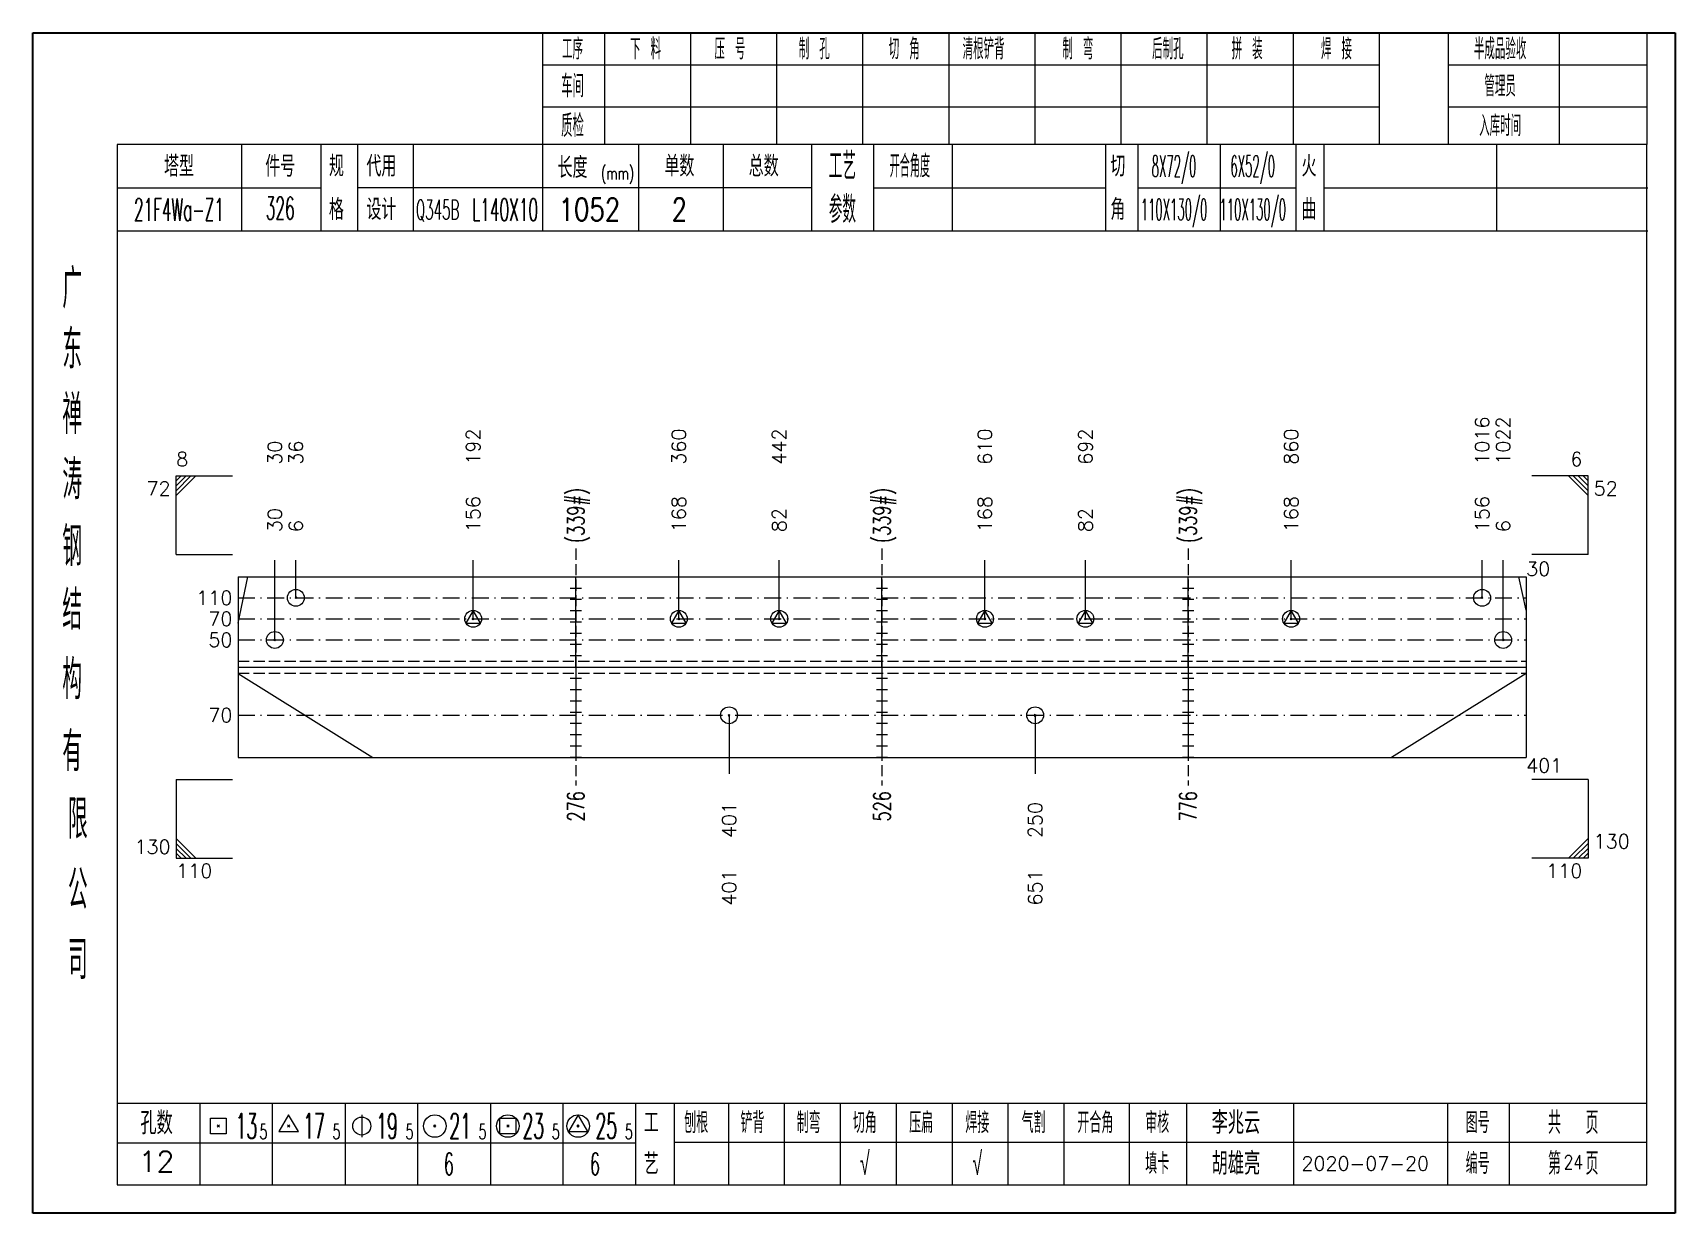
# Model space of a CAD drawing. Extents: x 1310 to 15542, y -76 to 8381.
# Drawn here: x 8695.4 to 8987.5, y 4373.7 to 4583.7 of the extents above; entities that cross this region are included whole.
import ezdxf
from ezdxf.enums import TextEntityAlignment as Align

# ---------------------------------------------------------------- set-up
doc = ezdxf.new("R2010")
doc.units = 0
doc.header["$MEASUREMENT"] = 0
doc.linetypes.add('一点画线', pattern=[5.2, 3, -1, 0.2, -1])
doc.linetypes.add('虚线', pattern=[2.75, 2, -0.75])
doc.layers.get('0').update_dxf_attribs({"linetype": 'CONTINUOUS', "lineweight": 25})
for name, color, linetype, lineweight in [('1', 7, 'CONTINUOUS', 25), ('2', 7, 'CONTINUOUS', 25), ('4', 7, 'CONTINUOUS', 25), ('5', 7, 'CONTINUOUS', 25)]:
    doc.layers.add(name, color=color, linetype=linetype, lineweight=lineweight)
doc.styles.get("Standard").update_dxf_attribs({"font": 'simplex.shx', "width": 0.7, "height": 3, "bigfont": 'gbhzfs.shx'})

msp = doc.modelspace()

# ---------------------------------------------------------------- texts
at = {"color": 7, "linetype": 'Continuous', "lineweight": 13}
for s, p in [('1016', (8953.201, 4506.884)), ('1022', (8956.951, 4506.884)), ('30', (8738.446, 4506.884)), ('36', (8742.196, 4506.884)), ('192', (8773.73, 4506.884)), ('360', (8810.321, 4506.884)), ('442', (8828.181, 4506.884)), ('610', (8864.772, 4506.884)), ('692', (8882.632, 4506.884)), ('860', (8919.223, 4506.884))]:
    msp.add_text(s, height=2.5, rotation=90, dxfattribs=at).set_placement(p, align=Align.MIDDLE_LEFT)
for s, p in [('8', (8720.912, 4505.884)), ('130', (8973.042, 4437.884))]:
    msp.add_text(s, height=2.5, dxfattribs=at).set_placement(p, align=Align.BOTTOM_LEFT)
for s, p in [('6', (8971.042, 4505.884)), ('130', (8719.912, 4436.884))]:
    msp.add_text(s, height=2.5, dxfattribs=at).set_placement(p, align=Align.BOTTOM_RIGHT)
for s, p in [('72', (8719.912, 4503.884)), ('110', (8971.042, 4435.884))]:
    msp.add_text(s, height=2.5, dxfattribs=at).set_placement(p, align=Align.TOP_RIGHT)
for s, p in [('52', (8973.042, 4503.884)), ('110', (8720.912, 4435.884))]:
    msp.add_text(s, height=2.5, dxfattribs=at).set_placement(p, align=Align.TOP_LEFT)
at = {"color": 8, "linetype": 'Continuous', "lineweight": 9}
for s, p in [('30', (8738.446, 4494.884)), ('156', (8773.73, 4494.884)), ('168', (8810.321, 4494.884)), ('82', (8828.181, 4494.884)), ('168', (8864.772, 4494.884)), ('82', (8882.632, 4494.884)), ('168', (8919.223, 4494.884)), ('156', (8953.201, 4494.884)), ('6', (8742.196, 4494.884)), ('6', (8956.951, 4494.884))]:
    msp.add_text(s, height=2.5, rotation=90, dxfattribs=at).set_placement(p, align=Align.MIDDLE_LEFT)
at = {"color": 7, "linetype": 'Continuous', "lineweight": 13}
msp.add_text('30', height=2.5, dxfattribs=at).set_placement((8961.042, 4488.384), align=Align.MIDDLE_LEFT)
for s, p in [('110', (8730.912, 4483.206)), ('70', (8730.912, 4479.456)), ('50', (8730.912, 4475.706)), ('70', (8730.912, 4462.313))]:
    msp.add_text(s, height=2.5, dxfattribs=at).set_placement(p, align=Align.MIDDLE_RIGHT)
at = {"layer": '1', "color": 7, "linetype": 'Continuous', "lineweight": 13}
msp.add_text('401', height=2.5, dxfattribs=at).set_placement((8961.042, 4453.384), align=Align.MIDDLE_LEFT)
at = {"layer": '1', "color": 8, "linetype": 'Continuous', "lineweight": 9}
for s, p in [('250', (8873.702, 4446.884)), ('401', (8819.251, 4446.884))]:
    msp.add_text(s, height=2.5, rotation=90, dxfattribs=at).set_placement(p, align=Align.MIDDLE_RIGHT)
at = {"layer": '1', "color": 7, "linetype": 'Continuous', "lineweight": 13}
for s, p in [('401', (8819.251, 4434.884)), ('651', (8873.702, 4434.884))]:
    msp.add_text(s, height=2.5, rotation=90, dxfattribs=at).set_placement(p, align=Align.MIDDLE_RIGHT)
at = {"layer": '2', "color": 7, "linetype": 'Continuous', "lineweight": 13, "width": 0.7}
for p in [(8792.002, 4492.956), (8846.453, 4492.956), (8900.904, 4492.956)]:
    msp.add_text('(339#)', height=3, rotation=90, dxfattribs=at).set_placement(p, align=Align.MIDDLE_LEFT)
for s, p in [('276', (8792.002, 4448.813)), ('526', (8846.453, 4448.813)), ('776', (8900.904, 4448.813))]:
    msp.add_text(s, height=3, rotation=90, dxfattribs=at).set_placement(p, align=Align.MIDDLE_RIGHT)
at = {"layer": '4', "color": 1, "linetype": 'Continuous', "lineweight": 25}
for s, height, width, p in [('工序', 3.7, 0.7, (8791.412, 4580.841)), ('下 料', 3.7, 0.7, (8804.412, 4580.841)), ('压 号', 3.7, 0.7, (8819.412, 4580.841)), ('制 孔', 3.7, 0.7, (8834.412, 4580.841)), ('切 角', 3.7, 0.7, (8850.412, 4580.841)), ('清根铲背 ', 3.7, 0.7, (8865.412, 4580.841)), (' 制 弯', 3.7, 0.7, (8880.412, 4580.841)), (' 后制孔', 3.7, 0.7, (8896.412, 4580.841)), ('拼 装', 3.7, 0.7, (8911.412, 4580.841)), (' 焊 接', 3.7, 0.7, (8926.412, 4580.841)), ('半成品验收', 3.7, 0.7, (8956.412, 4580.841)), ('车间', 4, 0.7, (8791.412, 4574.241)), ('管理员', 3.7, 0.7, (8956.412, 4574.241)), ('质检', 4, 0.7, (8791.412, 4567.181)), ('入库时间', 3.7, 0.7, (8956.412, 4567.181)), ('(mm)', 2.24, 0.7, (8799.412, 4558.741)), ('工艺', 4.8, 0.7, (8839.412, 4560.001)), ('开合角度', 4, 0.6, (8851.412, 4560.001)), ('8X72/0', 3.8, 0.4, (8898.412, 4560.001)), ('6X52/0', 3.8, 0.4, (8912.412, 4560.001)), ('326', 4, 0.5, (8739.412, 4552.511)), ('参数', 4.8, 0.7, (8839.412, 4552.291)), ('110X130/0', 3.8, 0.4, (8898.412, 4552.291)), ('110X130/0', 3.8, 0.4, (8912.412, 4552.291)), ('21F4Wa-Z1', 4, 0.5, (8721.412, 4552.261)), ('Q345B', 3.5, 0.5, (8767.412, 4552.241)), ('L140X10', 4, 0.5, (8779.412, 4552.241)), ('1052', 4, 0.8, (8794.412, 4552.291)), ('2', 4, 0.8, (8810.412, 4552.291)), ('广', 6.96, 0.7, (8702.412, 4538.211)), ('东', 6.96, 0.7, (8702.412, 4527.421)), ('禅', 6.96, 0.7, (8702.412, 4515.831)), ('涛', 6.96, 0.7, (8702.412, 4504.231)), ('钢', 6.96, 0.7, (8702.412, 4492.341)), ('结', 6.96, 0.7, (8702.412, 4481.031)), ('构', 6.96, 0.7, (8702.412, 4468.651)), ('有', 6.96, 0.7, (8702.412, 4455.841)), ('限', 6.96, 0.7, (8703.412, 4443.841)), ('公', 6.96, 0.7, (8703.412, 4431.301)), ('司', 6.96, 0.7, (8703.412, 4418.821)), ('13', 4.47, 0.5, (8733.412, 4389.241)), ('17', 4.47, 0.5, (8745.412, 4389.241)), ('19', 4.47, 0.5, (8758.412, 4389.241)), ('21', 4.47, 0.5, (8771.412, 4389.241)), ('23', 4.47, 0.5, (8784.412, 4389.241)), ('25', 4.47, 0.5, (8797.412, 4389.241)), ('刨根', 3.7, 0.8, (8813.412, 4389.841)), ('铲背', 3.7, 0.8, (8823.412, 4389.841)), ('制弯', 3.7, 0.8, (8833.412, 4389.841)), ('切角', 3.7, 0.8, (8843.412, 4389.841)), ('压扁', 3.7, 0.8, (8853.412, 4389.841)), ('焊接', 3.7, 0.8, (8863.412, 4389.841)), ('气割', 3.7, 0.8, (8873.412, 4389.841)), ('开合角', 3.7, 0.8, (8884.412, 4389.841)), ('审核', 3.7, 0.8, (8895.412, 4389.841)), ('图号', 3.7, 0.8, (8952.412, 4389.841)), ('共  页', 4, 0.8, (8969.412, 4389.841)), ('5', 2.68, 0.6, (8736.412, 4388.241)), ('5', 2.68, 0.6, (8749.412, 4388.241)), ('5', 2.68, 0.6, (8762.412, 4388.241)), ('5', 2.68, 0.6, (8775.412, 4388.241)), ('5', 2.68, 0.6, (8788.412, 4388.241)), ('5', 2.68, 0.6, (8801.412, 4388.241)), ('√', 4, 0.6, (8843.412, 4382.571)), ('√', 4, 0.6, (8863.412, 4382.571)), ('第  页', 4, 0.8, (8969.412, 4382.571)), ('6', 4, 0.5, (8769.412, 4382.491)), ('6', 4, 0.5, (8795.412, 4382.491)), ('填卡', 3.7, 0.8, (8895.412, 4382.571)), ('编号', 3.7, 0.8, (8952.412, 4382.571))]:
    msp.add_text(s, height=height, dxfattribs=dict(at, width=width)).set_placement(p, align=Align.MIDDLE_CENTER)
for s, height, p in [('塔型', 3.7, (8721.412, 4559.971)), ('件号', 3.7, (8739.412, 4559.971)), ('规', 3.7, (8749.412, 4560.001)), ('代用', 3.7, (8757.412, 4560.001)), ('长度', 3.7, (8791.412, 4559.741)), ('单数', 3.7, (8810.412, 4560.001)), ('总数', 3.7, (8825.412, 4560.001)), ('切', 3.7, (8888.412, 4560.001)), ('火', 3.7, (8922.412, 4560.001)), ('格', 3.7, (8749.412, 4552.291)), ('设计', 3.7, (8757.412, 4552.291)), ('角', 3.7, (8888.412, 4552.291)), ('曲', 3.7, (8922.412, 4552.291)), ('孔数', 4, (8717.412, 4389.761)), ('工', 3.7, (8805.412, 4389.841)), ('李兆云', 4, (8909.412, 4389.841)), ('胡雄亮', 4, (8909.412, 4382.571)), ('12', 3.7, (8717.412, 4382.931)), ('艺', 3.7, (8805.412, 4382.491)), ('2020-07-20', 2.5, (8932.412, 4382.571))]:
    msp.add_text(s, height=height, dxfattribs=at).set_placement(p, align=Align.MIDDLE_CENTER)
at = {"layer": '4', "color": 6, "linetype": 'Continuous', "lineweight": 25, "width": 0.8}
msp.add_text('24', height=2.5, dxfattribs=at).set_placement((8969.437, 4382.799), align=Align.MIDDLE_CENTER)

# ---------------------------------------------------------------- blocks, each defined once
blk = doc.blocks.new('孔21.5')
at = {"layer": '5', "color": 7, "linetype": 'Continuous', "lineweight": 13}
for p, q in [((-0.1, -0.1), (0.1, 0.1)), ((0.1, -0.1), (-0.1, 0.1))]:
    blk.add_line(p, q, dxfattribs=at)
blk.add_circle((0, 0), 1, dxfattribs=at)
blk = doc.blocks.new('孔25.5')
at = {"layer": '5', "color": 7, "linetype": 'Continuous', "lineweight": 13}
for p, q in [((0, 1), (-0.866, -0.5)), ((-0.1, -0.1), (0.1, 0.1)), ((0.1, -0.1), (-0.1, 0.1)), ((0.866, -0.5), (0, 1)), ((-0.866, -0.5), (0.866, -0.5))]:
    blk.add_line(p, q, dxfattribs=at)
blk.add_circle((0, 0), 1, dxfattribs=at)
blk = doc.blocks.new('CTJGK')
at = {"color": 6, "linetype": 'Continuous'}
for p, q in [((0, 209.97), (292.13, 209.97)), ((0, 0), (0, 209.97)), ((292.13, 209.97), (292.13, 0)), ((292.13, 0), (0, 0))]:
    blk.add_line(p, q, dxfattribs=at)

# ---------------------------------------------------------------- linework, layer by layer
at = {"color": 7, "linetype": 'Continuous', "lineweight": 13}
for p, q in [((8720.912, 4504.884), (8730.912, 4504.884)), ((8720.912, 4490.884), (8720.912, 4504.884)), ((8721.787, 4504.884), (8720.912, 4504.009)), ((8722.662, 4504.884), (8720.912, 4503.134)), ((8723.537, 4504.884), (8720.912, 4502.259)), ((8724.412, 4504.884), (8720.912, 4501.384)), ((8972.042, 4504.884), (8962.042, 4504.884)), ((8968.542, 4504.884), (8972.042, 4501.384)), ((8969.417, 4504.884), (8972.042, 4502.259)), ((8970.292, 4504.884), (8972.042, 4503.134)), ((8971.167, 4504.884), (8972.042, 4504.009)), ((8972.042, 4490.884), (8972.042, 4504.884)), ((8720.912, 4490.884), (8730.912, 4490.884)), ((8972.042, 4490.884), (8962.042, 4490.884)), ((8738.446, 4475.706), (8738.446, 4489.884)), ((8742.196, 4483.206), (8742.196, 4489.884)), ((8773.73, 4479.456), (8773.73, 4489.884)), ((8810.321, 4479.456), (8810.321, 4489.884)), ((8828.181, 4479.456), (8828.181, 4489.884)), ((8864.772, 4479.456), (8864.772, 4489.884)), ((8882.632, 4479.456), (8882.632, 4489.884)), ((8919.223, 4479.456), (8919.223, 4489.884)), ((8953.201, 4483.206), (8953.201, 4489.884)), ((8956.951, 4475.706), (8956.951, 4489.884)), ((8731.912, 4478.69), (8733.654, 4486.956)), ((8961.042, 4480.986), (8959.735, 4486.956)), ((8731.912, 4469.736), (8755.87, 4454.813)), ((8961.042, 4469.736), (8937.083, 4454.813)), ((8819.251, 4462.313), (8819.251, 4451.884)), ((8873.702, 4462.313), (8873.702, 4451.884)), ((8720.912, 4450.884), (8730.912, 4450.884)), ((8720.912, 4450.884), (8720.912, 4436.884)), ((8972.042, 4450.884), (8962.042, 4450.884)), ((8972.042, 4450.884), (8972.042, 4436.884)), ((8724.412, 4436.884), (8720.912, 4440.384)), ((8968.542, 4436.884), (8972.042, 4440.384)), ((8723.537, 4436.884), (8720.912, 4439.509)), ((8722.662, 4436.884), (8720.912, 4438.634)), ((8721.787, 4436.884), (8720.912, 4437.759)), ((8969.417, 4436.884), (8972.042, 4439.509)), ((8970.292, 4436.884), (8972.042, 4438.634)), ((8971.167, 4436.884), (8972.042, 4437.759)), ((8720.912, 4436.884), (8730.912, 4436.884)), ((8972.042, 4436.884), (8962.042, 4436.884))]:
    msp.add_line(p, q, dxfattribs=at)
at = {"color": 7, "linetype": 'Continuous', "lineweight": 18}
for p, q in [((8731.912, 4486.956), (8731.912, 4454.813)), ((8731.912, 4486.956), (8961.042, 4486.956)), ((8961.042, 4486.956), (8961.042, 4454.813)), ((8731.912, 4470.884), (8961.042, 4470.884))]:
    msp.add_line(p, q, dxfattribs=at)
at = {"color": 3, "linetype": '一点画线', "lineweight": 13}
for p, q in [((8731.912, 4483.206), (8961.042, 4483.206)), ((8731.912, 4479.456), (8961.042, 4479.456)), ((8731.912, 4475.706), (8961.042, 4475.706)), ((8731.912, 4462.313), (8961.042, 4462.313))]:
    msp.add_line(p, q, dxfattribs=at)
at = {"color": 1, "linetype": '虚线', "lineweight": 18}
for p, q in [((8731.912, 4471.956), (8961.042, 4471.956)), ((8731.912, 4469.813), (8961.042, 4469.813))]:
    msp.add_line(p, q, dxfattribs=at)
at = {"layer": '1', "color": 7, "linetype": 'Continuous', "lineweight": 18}
msp.add_line((8731.912, 4454.813), (8961.042, 4454.813), dxfattribs=at)
at = {"layer": '2', "color": 216, "linetype": '虚线', "lineweight": 13}
for p, q in [((8792.002, 4491.956), (8792.002, 4449.813)), ((8846.453, 4491.956), (8846.453, 4449.813)), ((8900.904, 4491.956), (8900.904, 4449.813))]:
    msp.add_line(p, q, dxfattribs=at)
at = {"layer": '2', "color": 7, "linetype": 'Continuous', "lineweight": 13}
for p, q in [((8793.002, 4486.884), (8791.002, 4486.884)), ((8793.002, 4484.884), (8791.002, 4484.884)), ((8792.002, 4470.884), (8792.002, 4486.956)), ((8847.453, 4486.884), (8845.453, 4486.884)), ((8847.453, 4484.884), (8845.453, 4484.884)), ((8846.453, 4470.884), (8846.453, 4486.956)), ((8901.904, 4486.884), (8899.904, 4486.884)), ((8901.904, 4484.884), (8899.904, 4484.884)), ((8900.904, 4470.884), (8900.904, 4486.956)), ((8793.002, 4482.884), (8791.002, 4482.884)), ((8847.453, 4482.884), (8845.453, 4482.884)), ((8901.904, 4482.884), (8899.904, 4482.884)), ((8793.002, 4480.884), (8791.002, 4480.884)), ((8793.002, 4478.884), (8791.002, 4478.884)), ((8847.453, 4480.884), (8845.453, 4480.884)), ((8847.453, 4478.884), (8845.453, 4478.884)), ((8901.904, 4480.884), (8899.904, 4480.884)), ((8901.904, 4478.884), (8899.904, 4478.884)), ((8793.002, 4476.884), (8791.002, 4476.884)), ((8847.453, 4476.884), (8845.453, 4476.884)), ((8901.904, 4476.884), (8899.904, 4476.884)), ((8793.002, 4474.884), (8791.002, 4474.884)), ((8793.002, 4472.884), (8791.002, 4472.884)), ((8847.453, 4474.884), (8845.453, 4474.884)), ((8847.453, 4472.884), (8845.453, 4472.884)), ((8901.904, 4474.884), (8899.904, 4474.884)), ((8901.904, 4472.884), (8899.904, 4472.884)), ((8792.002, 4470.884), (8792.002, 4454.813)), ((8846.453, 4470.884), (8846.453, 4454.813)), ((8900.904, 4470.884), (8900.904, 4454.813)), ((8791.002, 4468.884), (8793.002, 4468.884)), ((8791.002, 4466.884), (8793.002, 4466.884)), ((8845.453, 4468.884), (8847.453, 4468.884)), ((8845.453, 4466.884), (8847.453, 4466.884)), ((8899.904, 4468.884), (8901.904, 4468.884)), ((8899.904, 4466.884), (8901.904, 4466.884)), ((8791.002, 4464.884), (8793.002, 4464.884)), ((8845.453, 4464.884), (8847.453, 4464.884)), ((8899.904, 4464.884), (8901.904, 4464.884)), ((8791.002, 4462.884), (8793.002, 4462.884)), ((8791.002, 4460.884), (8793.002, 4460.884)), ((8845.453, 4462.884), (8847.453, 4462.884)), ((8845.453, 4460.884), (8847.453, 4460.884)), ((8899.904, 4462.884), (8901.904, 4462.884)), ((8899.904, 4460.884), (8901.904, 4460.884)), ((8791.002, 4458.884), (8793.002, 4458.884)), ((8845.453, 4458.884), (8847.453, 4458.884)), ((8899.904, 4458.884), (8901.904, 4458.884)), ((8791.002, 4456.884), (8793.002, 4456.884)), ((8845.453, 4456.884), (8847.453, 4456.884)), ((8899.904, 4456.884), (8901.904, 4456.884)), ((8791.002, 4454.884), (8793.002, 4454.884)), ((8845.453, 4454.884), (8847.453, 4454.884)), ((8899.904, 4454.884), (8901.904, 4454.884))]:
    msp.add_line(p, q, dxfattribs=at)
at = {"layer": '4', "color": 1, "linetype": 'Continuous', "lineweight": 18}
for p, q in [((8695.412, 4583.711), (8695.412, 4373.741)), ((8987.542, 4583.711), (8695.412, 4583.711)), ((8786.042, 4583.711), (8786.042, 4563.871)), ((8797.072, 4583.711), (8797.072, 4563.851)), ((8812.382, 4583.711), (8812.382, 4563.851)), ((8827.702, 4583.711), (8827.702, 4563.851)), ((8843.012, 4583.711), (8843.012, 4563.851)), ((8858.322, 4583.711), (8858.322, 4563.851)), ((8873.632, 4583.711), (8873.632, 4563.851)), ((8888.952, 4583.711), (8888.952, 4563.851)), ((8904.262, 4583.711), (8904.262, 4563.851)), ((8919.572, 4583.711), (8919.572, 4563.851)), ((8934.882, 4583.711), (8934.882, 4563.871)), ((8934.882, 4583.711), (8934.882, 4563.851)), ((8947.162, 4583.711), (8947.162, 4563.851)), ((8966.912, 4583.711), (8966.912, 4563.851)), ((8982.492, 4583.711), (8982.492, 4563.851)), ((8987.542, 4553.911), (8987.542, 4583.711)), ((8934.882, 4577.981), (8786.042, 4577.981)), ((8982.492, 4577.981), (8947.162, 4577.981)), ((8934.882, 4570.501), (8786.042, 4570.501)), ((8982.492, 4570.501), (8947.162, 4570.501)), ((8710.422, 4563.851), (8710.422, 4378.791)), ((8982.492, 4563.851), (8710.422, 4563.851)), ((8732.542, 4563.861), (8732.542, 4548.441)), ((8746.692, 4548.441), (8746.692, 4563.851)), ((8753.192, 4548.441), (8753.192, 4563.851)), ((8763.062, 4563.851), (8763.062, 4548.441)), ((8786.042, 4563.871), (8786.042, 4548.441)), ((8803.162, 4563.851), (8803.162, 4548.441)), ((8818.212, 4563.851), (8818.212, 4548.441)), ((8833.912, 4563.851), (8833.912, 4548.441)), ((8844.972, 4563.851), (8844.972, 4548.441)), ((8858.922, 4563.851), (8858.922, 4548.441)), ((8886.222, 4563.851), (8886.222, 4548.441)), ((8891.982, 4563.851), (8891.982, 4548.441)), ((8906.602, 4563.851), (8906.602, 4548.441)), ((8920.062, 4563.851), (8920.062, 4548.441)), ((8925.052, 4563.851), (8925.052, 4548.441)), ((8955.792, 4563.851), (8955.792, 4548.441)), ((8982.492, 4378.791), (8982.492, 4563.851)), ((8746.692, 4556.091), (8710.422, 4556.091)), ((8833.912, 4556.141), (8753.192, 4556.141)), ((8844.972, 4556.141), (8886.222, 4556.141)), ((8891.982, 4556.141), (8920.062, 4556.141)), ((8925.052, 4556.141), (8982.672, 4556.141)), ((8987.542, 4373.741), (8987.542, 4553.911)), ((8982.672, 4548.441), (8710.422, 4548.441)), ((8710.422, 4393.321), (8982.492, 4393.321)), ((8725.112, 4393.321), (8725.112, 4378.791)), ((8738.042, 4378.791), (8738.042, 4393.321)), ((8750.972, 4393.321), (8750.972, 4378.791)), ((8763.892, 4378.791), (8763.892, 4393.321)), ((8776.822, 4393.321), (8776.822, 4378.791)), ((8789.752, 4378.791), (8789.752, 4393.321)), ((8802.672, 4378.791), (8802.672, 4393.321)), ((8809.542, 4378.791), (8809.542, 4393.321)), ((8819.202, 4378.791), (8819.202, 4393.321)), ((8829.142, 4378.791), (8829.142, 4393.321)), ((8839.082, 4378.791), (8839.082, 4393.321)), ((8849.032, 4378.791), (8849.032, 4393.321)), ((8858.972, 4378.791), (8858.972, 4393.321)), ((8868.912, 4378.791), (8868.912, 4393.321)), ((8878.862, 4378.791), (8878.862, 4393.321)), ((8890.502, 4378.791), (8890.502, 4393.321)), ((8900.652, 4378.791), (8900.652, 4393.321)), ((8919.712, 4378.791), (8919.712, 4393.321)), ((8947.092, 4378.791), (8947.092, 4393.321)), ((8958.052, 4378.791), (8958.052, 4393.321)), ((8802.672, 4386.191), (8710.422, 4386.191)), ((8809.502, 4386.351), (8982.492, 4386.351)), ((8710.422, 4378.791), (8982.492, 4378.791)), ((8695.412, 4373.741), (8987.542, 4373.741))]:
    msp.add_line(p, q, dxfattribs=at)
at = {"layer": '4', "color": 7, "linetype": 'Continuous', "lineweight": 13}
for p, q in [((8740.912, 4391.241), (8739.18, 4388.241)), ((8742.644, 4388.241), (8740.912, 4391.241)), ((8753.912, 4391.241), (8753.912, 4387.241)), ((8792.412, 4391.241), (8790.68, 4388.241)), ((8794.144, 4388.241), (8792.412, 4391.241)), ((8726.998, 4387.827), (8726.998, 4390.655)), ((8726.998, 4390.655), (8729.826, 4390.655)), ((8729.826, 4387.827), (8726.998, 4387.827)), ((8728.212, 4389.041), (8728.612, 4389.441)), ((8728.612, 4389.041), (8728.212, 4389.441)), ((8729.826, 4390.655), (8729.826, 4387.827)), ((8739.18, 4388.241), (8742.644, 4388.241)), ((8740.712, 4389.041), (8741.112, 4389.441)), ((8741.112, 4389.041), (8740.712, 4389.441)), ((8766.712, 4389.041), (8767.112, 4389.441)), ((8767.112, 4389.041), (8766.712, 4389.441)), ((8778.498, 4387.827), (8778.498, 4390.655)), ((8778.498, 4390.655), (8781.326, 4390.655)), ((8781.326, 4387.827), (8778.498, 4387.827)), ((8779.712, 4389.041), (8780.112, 4389.441)), ((8780.112, 4389.041), (8779.712, 4389.441)), ((8781.326, 4390.655), (8781.326, 4387.827)), ((8790.68, 4388.241), (8794.144, 4388.241)), ((8792.212, 4389.041), (8792.612, 4389.441)), ((8792.612, 4389.041), (8792.212, 4389.441))]:
    msp.add_line(p, q, dxfattribs=at)
for centre, radius in [((8753.912, 4389.241), 1.6), ((8766.912, 4389.241), 2), ((8779.912, 4389.241), 2), ((8792.412, 4389.241), 2)]:
    msp.add_circle(centre, radius, dxfattribs=at)

# ---------------------------------------------------------------- block references
at = {"color": 0, "linetype": 'Continuous'}
msp.add_blockref('CTJGK', (8695.412, 4373.741), dxfattribs=at)
at = {"color": 8, "linetype": 'Continuous', "lineweight": 9, "xscale": 1.5, "yscale": 1.5, "zscale": 1.5}
for name, p in [('孔21.5', (8742.196, 4483.206)), ('孔21.5', (8953.201, 4483.206)), ('孔25.5', (8773.73, 4479.456)), ('孔25.5', (8810.321, 4479.456)), ('孔25.5', (8828.181, 4479.456)), ('孔25.5', (8864.772, 4479.456)), ('孔25.5', (8882.632, 4479.456)), ('孔25.5', (8919.223, 4479.456)), ('孔21.5', (8738.446, 4475.706)), ('孔21.5', (8956.951, 4475.706))]:
    msp.add_blockref(name, p, dxfattribs=at)
at = {"layer": '1', "color": 8, "linetype": 'Continuous', "lineweight": 9, "xscale": 1.5, "yscale": 1.5, "zscale": 1.5}
for p in [(8819.251, 4462.313), (8873.702, 4462.313)]:
    msp.add_blockref('孔21.5', p, dxfattribs=at)

msp.set_redraw_order([(e.dxf.handle, doc.entitydb.next_handle()) for e in msp.query("TEXT MTEXT ATTDEF DIMENSION ARC_DIMENSION")])  # texts and dimensions are drawn at this point

doc.saveas('drawing.dxf')
